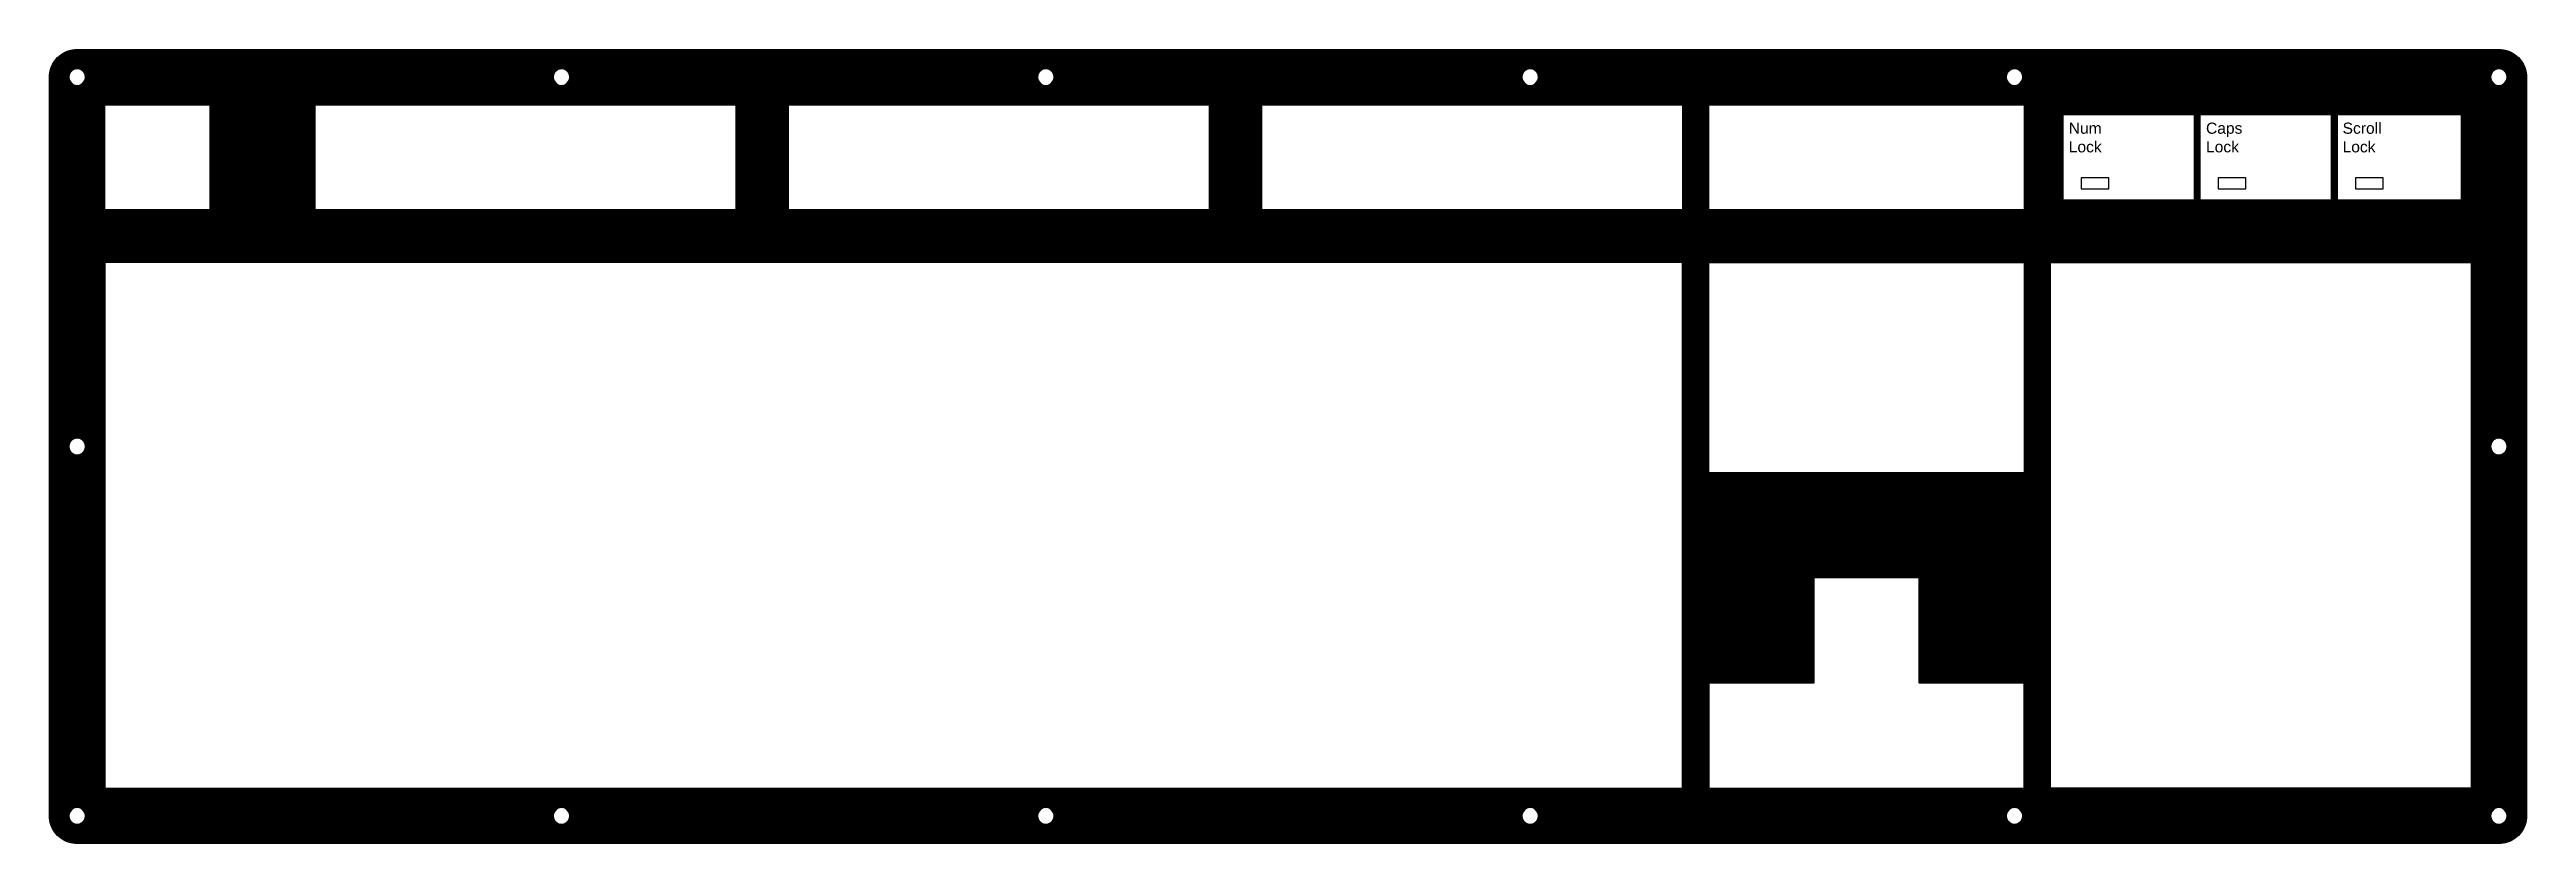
# Model space of a CAD drawing. Header units: millimetres. Extents: x 0 to 449, y -581 to 338.
# Drawn here: x 0.1 to 448.8, y 194 to 337.8 of the extents above; entities that cross this region are included whole.
import ezdxf

# ---------------------------------------------------------------- set-up
doc = ezdxf.new("R2010")
doc.units = ezdxf.units.MM
doc.header["$MEASUREMENT"] = 0

msp = doc.modelspace()

# ---------------------------------------------------------------- texts
at = {"linetype": 'Continuous', "char_height": 2.0219, "attachment_point": 1}
for s, insert in [('{\\fArial|b0|i0|c0|p34;Num\\PLock}', (365.85, 324.54)), ('{\\fArial|b0|i0|c0|p34;Caps\\PLock}', (390.71, 324.54)), ('{\\fArial|b0|i0|c0|p34;Scroll\\PLock}', (415.45, 324.54))]:
    msp.add_mtext_dynamic_manual_height_columns(s, width=6.2102, gutter_width=10.11, heights=[0], dxfattribs=dict(at, insert=insert))

# ---------------------------------------------------------------- hatches: boundary and pattern name
at = {"linetype": 'Continuous', "true_color": 0xffffff, "transparency": 33554687}
h = msp.add_hatch(color=7, dxfattribs=at)
h.dxf.hatch_style = 1
h.paths.add_polyline_path([(5.13, 337.78), (4.73, 337.76), (4.34, 337.72), (3.96, 337.64), (3.58, 337.53), (3.21, 337.4), (2.86, 337.23), (2.51, 337.04), (2.19, 336.82), (1.88, 336.58), (1.59, 336.31), (1.32, 336.03), (1.08, 335.72), (0.86, 335.39), (0.67, 335.05), (0.51, 334.69), (0.37, 334.32), (0.27, 333.94), (0.19, 333.56), (0.14, 333.17), (0.13, 332.78), (0.13, 198.95), (0.14, 198.56), (0.19, 198.17), (0.27, 197.78), (0.37, 197.41), (0.51, 197.04), (0.67, 196.68), (0.86, 196.34), (1.08, 196.01), (1.32, 195.7), (1.59, 195.42), (1.88, 195.15), (2.19, 194.91), (2.51, 194.69), (2.86, 194.5), (3.21, 194.33), (3.58, 194.2), (3.96, 194.09), (4.34, 194.01), (4.73, 193.97), (5.13, 193.95), (443.75, 193.95), (444.14, 193.97), (444.54, 194.01), (444.92, 194.09), (445.3, 194.2), (445.66, 194.33), (446.02, 194.5), (446.37, 194.69), (446.69, 194.91), (447, 195.15), (447.29, 195.42), (447.56, 195.7), (447.8, 196.01), (448.02, 196.34), (448.21, 196.68), (448.37, 197.04), (448.51, 197.41), (448.61, 197.78), (448.69, 198.17), (448.74, 198.56), (448.75, 198.95), (448.75, 332.78), (448.74, 333.17), (448.69, 333.56), (448.61, 333.94), (448.51, 334.32), (448.37, 334.69), (448.21, 335.05), (448.02, 335.39), (447.8, 335.72), (447.56, 336.03), (447.29, 336.31), (447, 336.58), (446.69, 336.82), (446.37, 337.04), (446.02, 337.23), (445.66, 337.4), (445.3, 337.53), (444.92, 337.64), (444.54, 337.72), (444.14, 337.76), (443.75, 337.78)])
h.paths.add_polyline_path([(438.75, 308.73), (438.75, 327.78), (362.97, 327.78), (362.97, 308.73)], flags=16)
h.paths.add_polyline_path([(364.76, 310.52), (364.76, 325.98), (388.61, 325.98), (388.61, 310.52)], flags=0)
h.paths.add_polyline_path([(438.75, 299.2), (438.75, 203.95), (362.55, 203.95), (362.55, 299.2)], flags=16)
h.paths.add_polyline_path([(389.61, 310.52), (389.61, 325.98), (413.46, 325.98), (413.46, 310.52)], flags=0)
h.paths.add_polyline_path([(357.79, 308.73), (300.64, 308.73), (300.64, 327.78), (357.79, 327.78)], flags=16)
h.paths.add_polyline_path([(357.79, 299.2), (357.79, 261.1), (300.64, 261.1), (300.64, 299.2)], flags=16)
h.paths.add_polyline_path([(356.91, 331.56), (356.49, 331.35), (356.03, 331.28), (355.56, 331.35), (355.15, 331.56), (354.81, 331.9), (354.6, 332.31), (354.53, 332.78), (354.6, 333.24), (354.81, 333.66), (355.15, 333.99), (355.56, 334.2), (356.03, 334.28), (356.49, 334.2), (356.91, 333.99), (357.24, 333.66), (357.45, 333.24), (357.53, 332.78), (357.45, 332.31), (357.24, 331.9)], flags=16)
h.paths.add_polyline_path([(414.46, 310.52), (414.46, 325.98), (436.96, 325.98), (436.96, 310.52)], flags=0)
h.paths.add_polyline_path([(442.33, 332.31), (442.25, 332.78), (442.33, 333.24), (442.54, 333.66), (442.87, 333.99), (443.29, 334.2), (443.75, 334.28), (444.21, 334.2), (444.63, 333.99), (444.97, 333.66), (445.18, 333.24), (445.25, 332.78), (445.18, 332.31), (444.97, 331.9), (444.63, 331.56), (444.21, 331.35), (443.75, 331.28), (443.29, 331.35), (442.87, 331.56), (442.54, 331.9)], flags=16)
h.paths.add_polyline_path([(338.74, 242.05), (338.74, 223), (357.79, 223), (357.79, 203.95), (300.64, 203.95), (300.64, 223), (319.69, 223), (319.69, 242.05)], flags=16)
h.paths.add_polyline_path([(442.54, 266.75), (442.87, 267.08), (443.29, 267.29), (443.75, 267.36), (444.21, 267.29), (444.63, 267.08), (444.97, 266.75), (445.18, 266.33), (445.25, 265.86), (445.18, 265.4), (444.97, 264.98), (444.63, 264.65), (444.21, 264.44), (443.75, 264.36), (443.29, 264.44), (442.87, 264.65), (442.54, 264.98), (442.33, 265.4), (442.25, 265.86), (442.33, 266.33)], flags=16)
h.paths.add_polyline_path([(295.88, 308.73), (219.68, 308.73), (219.68, 327.78), (295.88, 327.78)], flags=16)
h.paths.add_polyline_path([(295.88, 299.2), (295.88, 203.95), (10.13, 203.95), (10.13, 242.05), (10.13, 242.05), (10.13, 261.1), (10.13, 280.15), (10.13, 280.15), (10.13, 299.2)], flags=16)
h.paths.add_polyline_path([(269.73, 332.31), (269.52, 331.9), (269.18, 331.56), (268.77, 331.35), (268.3, 331.28), (267.84, 331.35), (267.42, 331.56), (267.09, 331.9), (266.88, 332.31), (266.8, 332.78), (266.88, 333.24), (267.09, 333.66), (267.42, 333.99), (267.84, 334.2), (268.3, 334.28), (268.77, 334.2), (269.18, 333.99), (269.52, 333.66), (269.73, 333.24), (269.8, 332.78)], flags=16)
h.paths.add_polyline_path([(356.49, 200.38), (356.91, 200.16), (357.24, 199.83), (357.45, 199.42), (357.53, 198.95), (357.45, 198.49), (357.24, 198.07), (356.91, 197.74), (356.49, 197.53), (356.03, 197.45), (355.56, 197.53), (355.15, 197.74), (354.81, 198.07), (354.6, 198.49), (354.53, 198.95), (354.6, 199.42), (354.81, 199.83), (355.15, 200.16), (355.56, 200.38), (356.03, 200.45)], flags=16)
h.paths.add_polyline_path([(442.87, 200.16), (443.29, 200.38), (443.75, 200.45), (444.21, 200.38), (444.63, 200.16), (444.97, 199.83), (445.18, 199.42), (445.25, 198.95), (445.18, 198.49), (444.97, 198.07), (444.63, 197.74), (444.21, 197.53), (443.75, 197.45), (443.29, 197.53), (442.87, 197.74), (442.54, 198.07), (442.33, 198.49), (442.25, 198.95), (442.33, 199.42), (442.54, 199.83)], flags=16)
h.paths.add_polyline_path([(269.18, 200.16), (269.52, 199.83), (269.73, 199.42), (269.8, 198.95), (269.73, 198.49), (269.52, 198.07), (269.18, 197.74), (268.77, 197.53), (268.3, 197.45), (267.84, 197.53), (267.42, 197.74), (267.09, 198.07), (266.88, 198.49), (266.8, 198.95), (266.88, 199.42), (267.09, 199.83), (267.42, 200.16), (267.84, 200.38), (268.3, 200.45), (268.77, 200.38)], flags=16)
h.paths.add_polyline_path([(210.15, 308.73), (133.95, 308.73), (133.95, 327.78), (210.15, 327.78)], flags=16)
h.paths.add_polyline_path([(182.08, 332.78), (182, 332.31), (181.79, 331.9), (181.46, 331.56), (181.04, 331.35), (180.58, 331.28), (180.11, 331.35), (179.7, 331.56), (179.36, 331.9), (179.15, 332.31), (179.08, 332.78), (179.15, 333.24), (179.36, 333.66), (179.7, 333.99), (180.11, 334.2), (180.58, 334.28), (181.04, 334.2), (181.46, 333.99), (181.79, 333.66), (182, 333.24)], flags=16)
h.paths.add_polyline_path([(181.79, 199.83), (182, 199.42), (182.08, 198.95), (182, 198.49), (181.79, 198.07), (181.46, 197.74), (181.04, 197.53), (180.58, 197.45), (180.11, 197.53), (179.7, 197.74), (179.36, 198.07), (179.15, 198.49), (179.08, 198.95), (179.15, 199.42), (179.36, 199.83), (179.7, 200.16), (180.11, 200.38), (180.58, 200.45), (181.04, 200.38), (181.46, 200.16)], flags=16)
h.paths.add_polyline_path([(124.43, 308.73), (48.23, 308.73), (48.23, 327.78), (124.43, 327.78)], flags=16)
h.paths.add_polyline_path([(94.35, 332.78), (94.28, 332.31), (94.07, 331.9), (93.73, 331.56), (93.31, 331.35), (92.85, 331.28), (92.39, 331.35), (91.97, 331.56), (91.64, 331.9), (91.43, 332.31), (91.35, 332.78), (91.43, 333.24), (91.64, 333.66), (91.97, 333.99), (92.39, 334.2), (92.85, 334.28), (93.31, 334.2), (93.73, 333.99), (94.07, 333.66), (94.28, 333.24)], flags=16)
h.paths.add_polyline_path([(94.28, 199.42), (94.35, 198.95), (94.28, 198.49), (94.07, 198.07), (93.73, 197.74), (93.31, 197.53), (92.85, 197.45), (92.39, 197.53), (91.97, 197.74), (91.64, 198.07), (91.43, 198.49), (91.35, 198.95), (91.43, 199.42), (91.64, 199.83), (91.97, 200.16), (92.39, 200.38), (92.85, 200.45), (93.31, 200.38), (93.73, 200.16), (94.07, 199.83)], flags=16)
h.paths.add_polyline_path([(29.18, 308.73), (10.13, 308.73), (10.13, 327.78), (29.18, 327.78)], flags=16)
h.paths.add_polyline_path([(6.63, 332.78), (6.55, 332.31), (6.34, 331.9), (6.01, 331.56), (5.59, 331.35), (5.13, 331.28), (4.66, 331.35), (4.25, 331.56), (3.91, 331.9), (3.7, 332.31), (3.63, 332.78), (3.7, 333.24), (3.91, 333.66), (4.25, 333.99), (4.66, 334.2), (5.13, 334.28), (5.59, 334.2), (6.01, 333.99), (6.34, 333.66), (6.55, 333.24)], flags=16)
h.paths.add_polyline_path([(6.63, 265.86), (6.55, 265.4), (6.34, 264.98), (6.01, 264.65), (5.59, 264.44), (5.13, 264.36), (4.66, 264.44), (4.25, 264.65), (3.91, 264.98), (3.7, 265.4), (3.63, 265.86), (3.7, 266.33), (3.91, 266.75), (4.25, 267.08), (4.66, 267.29), (5.13, 267.36), (5.59, 267.29), (6.01, 267.08), (6.34, 266.75), (6.55, 266.33)], flags=16)
h.paths.add_polyline_path([(6.55, 199.42), (6.63, 198.95), (6.55, 198.49), (6.34, 198.07), (6.01, 197.74), (5.59, 197.53), (5.13, 197.45), (4.66, 197.53), (4.25, 197.74), (3.91, 198.07), (3.7, 198.49), (3.63, 198.95), (3.7, 199.42), (3.91, 199.83), (4.25, 200.16), (4.66, 200.38), (5.13, 200.45), (5.59, 200.38), (6.01, 200.16), (6.34, 199.83)], flags=16)
h.paths.add_polyline_path([(414.73, 318.01), (422.89, 318.01), (422.89, 325.55), (414.73, 325.55)], flags=8)
h.paths.add_polyline_path([(390, 318.01), (397.67, 318.01), (397.67, 325.55), (390, 325.55)], flags=8)
h.paths.add_polyline_path([(365.13, 318.05), (372.12, 318.05), (372.12, 325.58), (365.13, 325.58)], flags=8)
h = msp.add_hatch(dxfattribs=at)
h.set_pattern_fill('ANSI31')
h.paths.add_polyline_path([(438.75, 308.73), (362.97, 308.73), (362.97, 327.78), (438.75, 327.78)], flags=16)
h.paths.add_polyline_path([(388.61, 310.52), (388.61, 325.98), (364.76, 325.98), (364.76, 310.52)], flags=0)
h.paths.add_polyline_path([(413.46, 310.52), (413.46, 325.98), (389.61, 325.98), (389.61, 310.52)], flags=0)
h.paths.add_polyline_path([(414.46, 325.98), (414.46, 310.52), (436.96, 310.52), (436.96, 325.98)], flags=0)
h.paths.add_polyline_path([(5.13, 334.28), (4.66, 334.2), (4.25, 333.99), (3.91, 333.66), (3.7, 333.24), (3.63, 332.78), (3.7, 332.31), (3.91, 331.9), (4.25, 331.56), (4.66, 331.35), (5.13, 331.28), (5.59, 331.35), (6.01, 331.56), (6.34, 331.9), (6.55, 332.31), (6.63, 332.78), (6.55, 333.24), (6.34, 333.66), (6.01, 333.99), (5.59, 334.2)], flags=16)
h.paths.add_polyline_path([(443.75, 334.28), (443.29, 334.2), (442.87, 333.99), (442.54, 333.66), (442.33, 333.24), (442.25, 332.78), (442.33, 332.31), (442.54, 331.9), (442.87, 331.56), (443.29, 331.35), (443.75, 331.28), (444.21, 331.35), (444.63, 331.56), (444.97, 331.9), (445.18, 332.31), (445.25, 332.78), (445.18, 333.24), (444.97, 333.66), (444.63, 333.99), (444.21, 334.2)], flags=16)
h.paths.add_polyline_path([(356.03, 334.28), (355.56, 334.2), (355.15, 333.99), (354.81, 333.66), (354.6, 333.24), (354.53, 332.78), (354.6, 332.31), (354.81, 331.9), (355.15, 331.56), (355.56, 331.35), (356.03, 331.28), (356.49, 331.35), (356.91, 331.56), (357.24, 331.9), (357.45, 332.31), (357.53, 332.78), (357.45, 333.24), (357.24, 333.66), (356.91, 333.99), (356.49, 334.2)], flags=16)
h.paths.add_polyline_path([(268.3, 334.28), (267.84, 334.2), (267.42, 333.99), (267.09, 333.66), (266.88, 333.24), (266.8, 332.78), (266.88, 332.31), (267.09, 331.9), (267.42, 331.56), (267.84, 331.35), (268.3, 331.28), (268.77, 331.35), (269.18, 331.56), (269.52, 331.9), (269.73, 332.31), (269.8, 332.78), (269.73, 333.24), (269.52, 333.66), (269.18, 333.99), (268.77, 334.2)], flags=16)
h.paths.add_polyline_path([(180.58, 334.28), (180.11, 334.2), (179.7, 333.99), (179.36, 333.66), (179.15, 333.24), (179.08, 332.78), (179.15, 332.31), (179.36, 331.9), (179.7, 331.56), (180.11, 331.35), (180.58, 331.28), (181.04, 331.35), (181.46, 331.56), (181.79, 331.9), (182, 332.31), (182.08, 332.78), (182, 333.24), (181.79, 333.66), (181.46, 333.99), (181.04, 334.2)], flags=16)
h.paths.add_polyline_path([(92.85, 334.28), (92.39, 334.2), (91.97, 333.99), (91.64, 333.66), (91.43, 333.24), (91.35, 332.78), (91.43, 332.31), (91.64, 331.9), (91.97, 331.56), (92.39, 331.35), (92.85, 331.28), (93.31, 331.35), (93.73, 331.56), (94.07, 331.9), (94.28, 332.31), (94.35, 332.78), (94.28, 333.24), (94.07, 333.66), (93.73, 333.99), (93.31, 334.2)], flags=16)
h.paths.add_polyline_path([(300.64, 308.73), (300.64, 327.78), (357.79, 327.78), (357.79, 308.73)], flags=16)
h.paths.add_polyline_path([(219.68, 308.73), (219.68, 327.78), (295.88, 327.78), (295.88, 308.73)], flags=16)
h.paths.add_polyline_path([(133.95, 308.73), (133.95, 327.78), (210.15, 327.78), (210.15, 308.73)], flags=16)
h.paths.add_polyline_path([(48.23, 308.73), (48.23, 327.78), (124.43, 327.78), (124.43, 308.73)], flags=16)
h.paths.add_polyline_path([(10.13, 308.73), (10.13, 327.78), (29.18, 327.78), (29.18, 308.73)], flags=16)
h.paths.add_polyline_path([(5.13, 267.36), (4.66, 267.29), (4.25, 267.08), (3.91, 266.75), (3.7, 266.33), (3.63, 265.86), (3.7, 265.4), (3.91, 264.98), (4.25, 264.65), (4.66, 264.44), (5.13, 264.36), (5.59, 264.44), (6.01, 264.65), (6.34, 264.98), (6.55, 265.4), (6.63, 265.86), (6.55, 266.33), (6.34, 266.75), (6.01, 267.08), (5.59, 267.29)], flags=16)
h.paths.add_polyline_path([(443.75, 267.36), (443.29, 267.29), (442.87, 267.08), (442.54, 266.75), (442.33, 266.33), (442.25, 265.86), (442.33, 265.4), (442.54, 264.98), (442.87, 264.65), (443.29, 264.44), (443.75, 264.36), (444.21, 264.44), (444.63, 264.65), (444.97, 264.98), (445.18, 265.4), (445.25, 265.86), (445.18, 266.33), (444.97, 266.75), (444.63, 267.08), (444.21, 267.29)], flags=16)
h.paths.add_polyline_path([(300.64, 261.1), (300.64, 299.2), (357.79, 299.2), (357.79, 261.1)], flags=16)
h.paths.add_polyline_path([(362.55, 203.95), (362.55, 299.2), (438.75, 299.2), (438.75, 203.95)], flags=16)
h.paths.add_polyline_path([(338.74, 242.05), (319.69, 242.05), (319.69, 223), (300.64, 223), (300.64, 203.95), (357.79, 203.95), (357.79, 223), (338.74, 223)], flags=16)
h.paths.add_polyline_path([(295.88, 299.2), (10.13, 299.2), (10.13, 280.15), (10.13, 280.15), (10.13, 261.1), (10.13, 261.1), (10.13, 242.05), (10.13, 242.05), (10.13, 203.95), (295.88, 203.95)], flags=16)
h.paths.add_polyline_path([(5.13, 200.45), (4.66, 200.38), (4.25, 200.16), (3.91, 199.83), (3.7, 199.42), (3.63, 198.95), (3.7, 198.49), (3.91, 198.07), (4.25, 197.74), (4.66, 197.53), (5.13, 197.45), (5.59, 197.53), (6.01, 197.74), (6.34, 198.07), (6.55, 198.49), (6.63, 198.95), (6.55, 199.42), (6.34, 199.83), (6.01, 200.16), (5.59, 200.38)], flags=16)
h.paths.add_polyline_path([(92.85, 200.45), (92.39, 200.38), (91.97, 200.16), (91.64, 199.83), (91.43, 199.42), (91.35, 198.95), (91.43, 198.49), (91.64, 198.07), (91.97, 197.74), (92.39, 197.53), (92.85, 197.45), (93.31, 197.53), (93.73, 197.74), (94.07, 198.07), (94.28, 198.49), (94.35, 198.95), (94.28, 199.42), (94.07, 199.83), (93.73, 200.16), (93.31, 200.38)], flags=16)
h.paths.add_polyline_path([(180.58, 200.45), (180.11, 200.38), (179.7, 200.16), (179.36, 199.83), (179.15, 199.42), (179.08, 198.95), (179.15, 198.49), (179.36, 198.07), (179.7, 197.74), (180.11, 197.53), (180.58, 197.45), (181.04, 197.53), (181.46, 197.74), (181.79, 198.07), (182, 198.49), (182.08, 198.95), (182, 199.42), (181.79, 199.83), (181.46, 200.16), (181.04, 200.38)], flags=16)
h.paths.add_polyline_path([(268.3, 200.45), (267.84, 200.38), (267.42, 200.16), (267.09, 199.83), (266.88, 199.42), (266.8, 198.95), (266.88, 198.49), (267.09, 198.07), (267.42, 197.74), (267.84, 197.53), (268.3, 197.45), (268.77, 197.53), (269.18, 197.74), (269.52, 198.07), (269.73, 198.49), (269.8, 198.95), (269.73, 199.42), (269.52, 199.83), (269.18, 200.16), (268.77, 200.38)], flags=16)
h.paths.add_polyline_path([(356.03, 200.45), (355.56, 200.38), (355.15, 200.16), (354.81, 199.83), (354.6, 199.42), (354.53, 198.95), (354.6, 198.49), (354.81, 198.07), (355.15, 197.74), (355.56, 197.53), (356.03, 197.45), (356.49, 197.53), (356.91, 197.74), (357.24, 198.07), (357.45, 198.49), (357.53, 198.95), (357.45, 199.42), (357.24, 199.83), (356.91, 200.16), (356.49, 200.38)], flags=16)
h.paths.add_polyline_path([(443.75, 200.45), (443.29, 200.38), (442.87, 200.16), (442.54, 199.83), (442.33, 199.42), (442.25, 198.95), (442.33, 198.49), (442.54, 198.07), (442.87, 197.74), (443.29, 197.53), (443.75, 197.45), (444.21, 197.53), (444.63, 197.74), (444.97, 198.07), (445.18, 198.49), (445.25, 198.95), (445.18, 199.42), (444.97, 199.83), (444.63, 200.16), (444.21, 200.38)], flags=16)
h.paths.add_polyline_path([(5.13, 337.78), (443.75, 337.78), (444.14, 337.76), (444.54, 337.72), (444.92, 337.64), (445.3, 337.53), (445.66, 337.4), (446.02, 337.23), (446.37, 337.04), (446.69, 336.82), (447, 336.58), (447.29, 336.31), (447.56, 336.03), (447.8, 335.72), (448.02, 335.39), (448.21, 335.05), (448.37, 334.69), (448.51, 334.32), (448.61, 333.94), (448.69, 333.56), (448.74, 333.17), (448.75, 332.78), (448.75, 198.95), (448.74, 198.56), (448.69, 198.17), (448.61, 197.78), (448.51, 197.41), (448.37, 197.04), (448.21, 196.68), (448.02, 196.34), (447.8, 196.01), (447.56, 195.7), (447.29, 195.42), (447, 195.15), (446.69, 194.91), (446.37, 194.69), (446.02, 194.5), (445.66, 194.33), (445.3, 194.2), (444.92, 194.09), (444.54, 194.01), (444.14, 193.97), (443.75, 193.95), (5.13, 193.95), (4.73, 193.97), (4.34, 194.01), (3.96, 194.09), (3.58, 194.2), (3.21, 194.33), (2.86, 194.5), (2.51, 194.69), (2.19, 194.91), (1.88, 195.15), (1.59, 195.42), (1.32, 195.7), (1.08, 196.01), (0.86, 196.34), (0.67, 196.68), (0.51, 197.04), (0.37, 197.41), (0.27, 197.78), (0.19, 198.17), (0.14, 198.56), (0.13, 198.95), (0.13, 332.78), (0.14, 333.17), (0.19, 333.56), (0.27, 333.94), (0.37, 334.32), (0.51, 334.69), (0.67, 335.05), (0.86, 335.39), (1.08, 335.72), (1.32, 336.03), (1.59, 336.31), (1.88, 336.58), (2.19, 336.82), (2.51, 337.04), (2.86, 337.23), (3.21, 337.4), (3.58, 337.53), (3.96, 337.64), (4.34, 337.72), (4.73, 337.76)])
h.paths.add_polyline_path([(414.73, 318.01), (422.89, 318.01), (422.89, 325.55), (414.73, 325.55)], flags=8)
h.paths.add_polyline_path([(390, 318.01), (397.67, 318.01), (397.67, 325.55), (390, 325.55)], flags=8)
h.paths.add_polyline_path([(365.13, 318.05), (372.12, 318.05), (372.12, 325.58), (365.13, 325.58)], flags=8)
at = {"linetype": 'Continuous'}
h = msp.add_hatch(dxfattribs=at)
h.set_pattern_fill('ANSI31', color=256)
h.paths.add_polyline_path([(438.75, 308.73), (438.75, 327.78), (362.97, 327.78), (362.97, 308.73)])
h.paths.add_polyline_path([(389.61, 310.52), (389.61, 325.98), (413.46, 325.98), (413.46, 310.52)], flags=16)
h.paths.add_polyline_path([(414.46, 310.52), (414.46, 325.98), (436.96, 325.98), (436.96, 310.52)], flags=16)
h.paths.add_polyline_path([(388.61, 310.52), (364.76, 310.52), (364.76, 325.98), (388.61, 325.98)], flags=16)
h.paths.add_polyline_path([(414.73, 318.01), (422.89, 318.01), (422.89, 325.55), (414.73, 325.55)], flags=8)
h.paths.add_polyline_path([(390, 318.01), (397.67, 318.01), (397.67, 325.55), (390, 325.55)], flags=8)
h.paths.add_polyline_path([(365.13, 318.05), (372.12, 318.05), (372.12, 325.58), (365.13, 325.58)], flags=8)
h = msp.add_hatch(color=256, dxfattribs=at)
h.dxf.hatch_style = 1
h.paths.add_polyline_path([(438.75, 327.78), (362.97, 327.78), (362.97, 308.73), (438.75, 308.73)])
h.paths.add_polyline_path([(389.61, 310.52), (389.61, 325.98), (413.46, 325.98), (413.46, 310.52)], flags=16)
h.paths.add_polyline_path([(388.61, 310.52), (364.76, 310.52), (364.76, 325.98), (388.61, 325.98)], flags=16)
h.paths.add_polyline_path([(414.46, 310.52), (414.46, 325.98), (436.96, 325.98), (436.96, 310.52)], flags=16)
h.paths.add_polyline_path([(414.73, 318.01), (422.89, 318.01), (422.89, 325.55), (414.73, 325.55)], flags=8)
h.paths.add_polyline_path([(390, 318.01), (397.67, 318.01), (397.67, 325.55), (390, 325.55)], flags=8)
h.paths.add_polyline_path([(365.13, 318.05), (372.12, 318.05), (372.12, 325.58), (365.13, 325.58)], flags=8)
h = msp.add_hatch(color=256, dxfattribs=at)
h.dxf.hatch_style = 1
h.paths.add_polyline_path([(438.75, 308.73), (438.75, 327.78), (362.97, 327.78), (362.97, 308.73)])
h.paths.add_polyline_path([(389.61, 310.52), (389.61, 325.98), (413.46, 325.98), (413.46, 310.52)], flags=16)
h.paths.add_polyline_path([(388.61, 310.52), (364.76, 310.52), (364.76, 325.98), (388.61, 325.98)], flags=16)
h.paths.add_polyline_path([(414.46, 310.52), (414.46, 325.98), (436.96, 325.98), (436.96, 310.52)], flags=16)
h.paths.add_polyline_path([(414.73, 318.01), (422.89, 318.01), (422.89, 325.55), (414.73, 325.55)], flags=8)
h.paths.add_polyline_path([(390, 318.01), (397.67, 318.01), (397.67, 325.55), (390, 325.55)], flags=8)
h.paths.add_polyline_path([(365.13, 318.05), (372.12, 318.05), (372.12, 325.58), (365.13, 325.58)], flags=8)
at = {"linetype": 'Continuous', "transparency": 33554687}
h = msp.add_hatch(color=256, dxfattribs=at)
h.dxf.hatch_style = 1
h.paths.add_polyline_path([(364.76, 325.98), (364.76, 310.52), (388.61, 310.52), (388.61, 325.98)], flags=16)
h.paths.add_polyline_path([(362.97, 308.73), (362.97, 327.78), (438.75, 327.78), (438.75, 308.73)])
h.paths.add_polyline_path([(389.61, 325.98), (413.46, 325.98), (413.46, 310.52), (389.61, 310.52)], flags=16)
h.paths.add_polyline_path([(436.96, 310.52), (436.96, 325.98), (414.46, 325.98), (414.46, 310.52)], flags=16)
h = msp.add_hatch(color=256, dxfattribs=at)
h.dxf.hatch_style = 1
h.paths.add_polyline_path([(438.75, 308.73), (438.75, 327.78), (362.97, 327.78), (362.97, 308.73)])
h.paths.add_polyline_path([(389.61, 310.52), (389.61, 325.98), (413.46, 325.98), (413.46, 310.52)], flags=16)
h.paths.add_polyline_path([(388.61, 310.52), (364.76, 310.52), (364.76, 325.98), (388.61, 325.98)], flags=16)
h.paths.add_polyline_path([(414.46, 310.52), (414.46, 325.98), (436.96, 325.98), (436.96, 310.52)], flags=16)
h.paths.add_polyline_path([(414.73, 318.01), (422.89, 318.01), (422.89, 325.55), (414.73, 325.55)], flags=8)
h.paths.add_polyline_path([(390, 318.01), (397.67, 318.01), (397.67, 325.55), (390, 325.55)], flags=8)
h.paths.add_polyline_path([(365.13, 318.05), (372.12, 318.05), (372.12, 325.58), (365.13, 325.58)], flags=8)
h = msp.add_hatch(color=256, dxfattribs=at)
h.dxf.hatch_style = 1
h.paths.add_polyline_path([(438.75, 308.73), (438.75, 327.78), (362.97, 327.78), (362.97, 308.73)])
h.paths.add_polyline_path([(364.76, 310.52), (364.76, 325.98), (388.61, 325.98), (388.61, 310.52)], flags=16)
h.paths.add_polyline_path([(389.61, 310.52), (389.61, 325.98), (413.46, 325.98), (413.46, 310.52)], flags=16)
h.paths.add_polyline_path([(414.46, 310.52), (414.46, 325.98), (436.96, 325.98), (436.96, 310.52)], flags=16)
h.paths.add_polyline_path([(414.73, 318.01), (422.89, 318.01), (422.89, 325.55), (414.73, 325.55)], flags=8)
h.paths.add_polyline_path([(390, 318.01), (397.67, 318.01), (397.67, 325.55), (390, 325.55)], flags=8)
h.paths.add_polyline_path([(365.13, 318.05), (372.12, 318.05), (372.12, 325.58), (365.13, 325.58)], flags=8)

# ---------------------------------------------------------------- linework, layer by layer
at = {"linetype": 'Continuous'}
for p, q in [((1.59, 336.31), (1.88, 336.58)), ((1.88, 336.58), (2.19, 336.82)), ((2.19, 336.82), (2.51, 337.04)), ((2.51, 337.04), (2.86, 337.23)), ((2.86, 337.23), (3.21, 337.4)), ((3.21, 337.4), (3.58, 337.53)), ((3.58, 337.53), (3.96, 337.64)), ((3.96, 337.64), (4.34, 337.72)), ((4.34, 337.72), (4.73, 337.76)), ((4.73, 337.76), (5.13, 337.78)), ((5.13, 337.78), (443.75, 337.78)), ((443.75, 337.78), (444.14, 337.76)), ((444.14, 337.76), (444.54, 337.72)), ((444.54, 337.72), (444.92, 337.64)), ((444.92, 337.64), (445.3, 337.53)), ((445.3, 337.53), (445.66, 337.4)), ((445.66, 337.4), (446.02, 337.23)), ((446.02, 337.23), (446.37, 337.04)), ((446.37, 337.04), (446.69, 336.82)), ((446.69, 336.82), (447, 336.58)), ((447, 336.58), (447.29, 336.31)), ((0.13, 332.78), (0.14, 333.17)), ((0.13, 198.95), (0.13, 332.78)), ((0.14, 333.17), (0.19, 333.56)), ((0.19, 333.56), (0.27, 333.94)), ((0.27, 333.94), (0.37, 334.32)), ((0.37, 334.32), (0.51, 334.69)), ((0.51, 334.69), (0.67, 335.05)), ((0.67, 335.05), (0.86, 335.39)), ((0.86, 335.39), (1.08, 335.72)), ((1.08, 335.72), (1.32, 336.03)), ((1.32, 336.03), (1.59, 336.31)), ((3.7, 333.24), (3.63, 332.78)), ((3.63, 332.78), (3.7, 332.31)), ((3.91, 333.66), (3.7, 333.24)), ((3.7, 332.31), (3.91, 331.9)), ((4.25, 333.99), (3.91, 333.66)), ((4.66, 334.2), (4.25, 333.99)), ((5.13, 334.28), (4.66, 334.2)), ((5.59, 334.2), (5.13, 334.28)), ((6.01, 333.99), (5.59, 334.2)), ((6.34, 333.66), (6.01, 333.99)), ((6.55, 333.24), (6.34, 333.66)), ((6.34, 331.9), (6.55, 332.31)), ((6.63, 332.78), (6.55, 333.24)), ((6.55, 332.31), (6.63, 332.78)), ((91.43, 333.24), (91.35, 332.78)), ((91.35, 332.78), (91.43, 332.31)), ((91.64, 333.66), (91.43, 333.24)), ((91.43, 332.31), (91.64, 331.9)), ((91.97, 333.99), (91.64, 333.66)), ((92.39, 334.2), (91.97, 333.99)), ((92.85, 334.28), (92.39, 334.2)), ((93.31, 334.2), (92.85, 334.28)), ((93.73, 333.99), (93.31, 334.2)), ((94.07, 333.66), (93.73, 333.99)), ((94.28, 333.24), (94.07, 333.66)), ((94.07, 331.9), (94.28, 332.31)), ((94.35, 332.78), (94.28, 333.24)), ((94.28, 332.31), (94.35, 332.78)), ((179.15, 333.24), (179.08, 332.78)), ((179.08, 332.78), (179.15, 332.31)), ((179.36, 333.66), (179.15, 333.24)), ((179.15, 332.31), (179.36, 331.9)), ((179.7, 333.99), (179.36, 333.66)), ((180.11, 334.2), (179.7, 333.99)), ((180.58, 334.28), (180.11, 334.2)), ((181.04, 334.2), (180.58, 334.28)), ((181.46, 333.99), (181.04, 334.2)), ((181.79, 333.66), (181.46, 333.99)), ((182, 333.24), (181.79, 333.66)), ((181.79, 331.9), (182, 332.31)), ((182.08, 332.78), (182, 333.24)), ((182, 332.31), (182.08, 332.78)), ((266.88, 333.24), (266.8, 332.78)), ((266.8, 332.78), (266.88, 332.31)), ((267.09, 333.66), (266.88, 333.24)), ((266.88, 332.31), (267.09, 331.9)), ((267.42, 333.99), (267.09, 333.66)), ((267.84, 334.2), (267.42, 333.99)), ((268.3, 334.28), (267.84, 334.2)), ((268.77, 334.2), (268.3, 334.28)), ((269.18, 333.99), (268.77, 334.2)), ((269.52, 333.66), (269.18, 333.99)), ((269.73, 333.24), (269.52, 333.66)), ((269.52, 331.9), (269.73, 332.31)), ((269.8, 332.78), (269.73, 333.24)), ((269.73, 332.31), (269.8, 332.78)), ((354.6, 333.24), (354.53, 332.78)), ((354.53, 332.78), (354.6, 332.31)), ((354.81, 333.66), (354.6, 333.24)), ((354.6, 332.31), (354.81, 331.9)), ((355.15, 333.99), (354.81, 333.66)), ((355.56, 334.2), (355.15, 333.99)), ((356.03, 334.28), (355.56, 334.2)), ((356.49, 334.2), (356.03, 334.28)), ((356.91, 333.99), (356.49, 334.2)), ((357.24, 333.66), (356.91, 333.99)), ((357.45, 333.24), (357.24, 333.66)), ((357.24, 331.9), (357.45, 332.31)), ((357.53, 332.78), (357.45, 333.24)), ((357.45, 332.31), (357.53, 332.78)), ((442.33, 333.24), (442.25, 332.78)), ((442.25, 332.78), (442.33, 332.31)), ((442.54, 333.66), (442.33, 333.24)), ((442.33, 332.31), (442.54, 331.9)), ((442.87, 333.99), (442.54, 333.66)), ((443.29, 334.2), (442.87, 333.99)), ((443.75, 334.28), (443.29, 334.2)), ((444.21, 334.2), (443.75, 334.28)), ((444.63, 333.99), (444.21, 334.2)), ((444.97, 333.66), (444.63, 333.99)), ((445.18, 333.24), (444.97, 333.66)), ((444.97, 331.9), (445.18, 332.31)), ((445.25, 332.78), (445.18, 333.24)), ((445.18, 332.31), (445.25, 332.78)), ((447.29, 336.31), (447.56, 336.03)), ((447.56, 336.03), (447.8, 335.72)), ((447.8, 335.72), (448.02, 335.39)), ((448.02, 335.39), (448.21, 335.05)), ((448.21, 335.05), (448.37, 334.69)), ((448.37, 334.69), (448.51, 334.32)), ((448.51, 334.32), (448.61, 333.94)), ((448.61, 333.94), (448.69, 333.56)), ((448.69, 333.56), (448.74, 333.17)), ((448.74, 333.17), (448.75, 332.78)), ((448.75, 332.78), (448.75, 198.95)), ((3.91, 331.9), (4.25, 331.56)), ((4.25, 331.56), (4.66, 331.35)), ((4.66, 331.35), (5.13, 331.28)), ((5.13, 331.28), (5.59, 331.35)), ((5.59, 331.35), (6.01, 331.56)), ((6.01, 331.56), (6.34, 331.9)), ((10.13, 327.78), (29.18, 327.78)), ((10.13, 308.73), (10.13, 327.78)), ((29.18, 327.78), (29.18, 308.73)), ((48.23, 327.78), (124.43, 327.78)), ((48.23, 308.73), (48.23, 327.78)), ((91.64, 331.9), (91.97, 331.56)), ((91.97, 331.56), (92.39, 331.35)), ((92.39, 331.35), (92.85, 331.28)), ((92.85, 331.28), (93.31, 331.35)), ((93.31, 331.35), (93.73, 331.56)), ((93.73, 331.56), (94.07, 331.9)), ((124.43, 327.78), (124.43, 308.73)), ((133.95, 327.78), (210.15, 327.78)), ((133.95, 308.73), (133.95, 327.78)), ((179.36, 331.9), (179.7, 331.56)), ((179.7, 331.56), (180.11, 331.35)), ((180.11, 331.35), (180.58, 331.28)), ((180.58, 331.28), (181.04, 331.35)), ((181.04, 331.35), (181.46, 331.56)), ((181.46, 331.56), (181.79, 331.9)), ((210.15, 327.78), (210.15, 308.73)), ((219.68, 327.78), (295.88, 327.78)), ((219.68, 308.73), (219.68, 327.78)), ((267.09, 331.9), (267.42, 331.56)), ((267.42, 331.56), (267.84, 331.35)), ((267.84, 331.35), (268.3, 331.28)), ((268.3, 331.28), (268.77, 331.35)), ((268.77, 331.35), (269.18, 331.56)), ((269.18, 331.56), (269.52, 331.9)), ((295.88, 327.78), (295.88, 308.73)), ((300.64, 327.78), (357.79, 327.78)), ((300.64, 308.73), (300.64, 327.78)), ((354.81, 331.9), (355.15, 331.56)), ((355.15, 331.56), (355.56, 331.35)), ((355.56, 331.35), (356.03, 331.28)), ((356.03, 331.28), (356.49, 331.35)), ((356.49, 331.35), (356.91, 331.56)), ((356.91, 331.56), (357.24, 331.9)), ((357.79, 327.78), (357.79, 308.73)), ((438.75, 327.78), (362.97, 327.78)), ((362.97, 308.73), (362.97, 327.78)), ((438.75, 327.78), (438.75, 308.73)), ((442.54, 331.9), (442.87, 331.56)), ((442.87, 331.56), (443.29, 331.35)), ((443.29, 331.35), (443.75, 331.28)), ((443.75, 331.28), (444.21, 331.35)), ((444.21, 331.35), (444.63, 331.56)), ((444.63, 331.56), (444.97, 331.9)), ((364.76, 325.98), (388.61, 325.98)), ((364.76, 325.98), (364.76, 310.52)), ((388.61, 310.52), (388.61, 325.98)), ((389.61, 325.98), (389.61, 310.52)), ((389.61, 325.98), (413.46, 325.98)), ((413.46, 310.52), (413.46, 325.98)), ((414.46, 325.98), (414.46, 310.52)), ((414.46, 325.98), (436.96, 325.98)), ((436.96, 310.52), (436.96, 325.98)), ((373.08, 314.52), (368.08, 314.52)), ((368.08, 314.52), (368.08, 312.52)), ((373.08, 312.52), (373.08, 314.52)), ((397.93, 314.52), (392.93, 314.52)), ((392.93, 314.52), (392.93, 312.52)), ((397.93, 312.52), (397.93, 314.52)), ((422.78, 314.52), (417.78, 314.52)), ((417.78, 314.52), (417.78, 312.52)), ((422.78, 312.52), (422.78, 314.52)), ((364.76, 310.52), (388.61, 310.52)), ((368.08, 312.52), (373.08, 312.52)), ((389.61, 310.52), (413.46, 310.52)), ((392.93, 312.52), (397.93, 312.52)), ((414.46, 310.52), (436.96, 310.52)), ((417.78, 312.52), (422.78, 312.52)), ((29.18, 308.73), (10.13, 308.73)), ((124.43, 308.73), (48.23, 308.73)), ((210.15, 308.73), (133.95, 308.73)), ((295.88, 308.73), (219.68, 308.73)), ((357.79, 308.73), (300.64, 308.73)), ((438.75, 308.73), (362.97, 308.73)), ((10.13, 299.2), (10.13, 280.15)), ((295.88, 299.2), (10.13, 299.2)), ((295.88, 203.95), (295.88, 299.2)), ((300.64, 299.2), (357.79, 299.2)), ((300.64, 261.1), (300.64, 299.2)), ((357.79, 299.2), (357.79, 261.1)), ((362.55, 299.2), (438.75, 299.2)), ((362.55, 203.95), (362.55, 299.2)), ((438.75, 299.2), (438.75, 203.95)), ((10.13, 280.15), (10.13, 280.15)), ((10.13, 280.15), (10.13, 261.1)), ((3.7, 266.33), (3.63, 265.86)), ((3.63, 265.86), (3.7, 265.4)), ((3.91, 266.75), (3.7, 266.33)), ((3.7, 265.4), (3.91, 264.98)), ((4.25, 267.08), (3.91, 266.75)), ((3.91, 264.98), (4.25, 264.65)), ((4.66, 267.29), (4.25, 267.08)), ((5.13, 267.36), (4.66, 267.29)), ((5.59, 267.29), (5.13, 267.36)), ((6.01, 267.08), (5.59, 267.29)), ((6.34, 266.75), (6.01, 267.08)), ((6.01, 264.65), (6.34, 264.98)), ((6.55, 266.33), (6.34, 266.75)), ((6.34, 264.98), (6.55, 265.4)), ((6.63, 265.86), (6.55, 266.33)), ((6.55, 265.4), (6.63, 265.86)), ((442.33, 266.33), (442.25, 265.86)), ((442.25, 265.86), (442.33, 265.4)), ((442.54, 266.75), (442.33, 266.33)), ((442.33, 265.4), (442.54, 264.98)), ((442.87, 267.08), (442.54, 266.75)), ((442.54, 264.98), (442.87, 264.65)), ((443.29, 267.29), (442.87, 267.08)), ((443.75, 267.36), (443.29, 267.29)), ((444.21, 267.29), (443.75, 267.36)), ((444.63, 267.08), (444.21, 267.29)), ((444.97, 266.75), (444.63, 267.08)), ((444.63, 264.65), (444.97, 264.98)), ((445.18, 266.33), (444.97, 266.75)), ((444.97, 264.98), (445.18, 265.4)), ((445.25, 265.86), (445.18, 266.33)), ((445.18, 265.4), (445.25, 265.86)), ((4.25, 264.65), (4.66, 264.44)), ((4.66, 264.44), (5.13, 264.36)), ((5.13, 264.36), (5.59, 264.44)), ((5.59, 264.44), (6.01, 264.65)), ((10.13, 261.1), (10.13, 261.1)), ((10.13, 261.1), (10.13, 242.05)), ((357.79, 261.1), (300.64, 261.1)), ((442.87, 264.65), (443.29, 264.44)), ((443.29, 264.44), (443.75, 264.36)), ((443.75, 264.36), (444.21, 264.44)), ((444.21, 264.44), (444.63, 264.65)), ((10.13, 242.05), (10.13, 242.05)), ((10.13, 242.05), (10.13, 203.95)), ((319.69, 242.05), (319.69, 223)), ((338.74, 242.05), (319.69, 242.05)), ((338.74, 223), (338.74, 242.05)), ((319.69, 223), (300.64, 223)), ((300.64, 223), (300.64, 203.95)), ((357.79, 223), (338.74, 223)), ((357.79, 203.95), (357.79, 223)), ((10.13, 203.95), (295.88, 203.95)), ((300.64, 203.95), (357.79, 203.95)), ((438.75, 203.95), (362.55, 203.95)), ((0.14, 198.56), (0.13, 198.95)), ((0.19, 198.17), (0.14, 198.56)), ((0.27, 197.78), (0.19, 198.17)), ((0.37, 197.41), (0.27, 197.78)), ((0.51, 197.04), (0.37, 197.41)), ((3.7, 199.42), (3.63, 198.95)), ((3.63, 198.95), (3.7, 198.49)), ((3.91, 199.83), (3.7, 199.42)), ((3.7, 198.49), (3.91, 198.07)), ((4.25, 200.16), (3.91, 199.83)), ((3.91, 198.07), (4.25, 197.74)), ((4.66, 200.38), (4.25, 200.16)), ((4.25, 197.74), (4.66, 197.53)), ((5.13, 200.45), (4.66, 200.38)), ((4.66, 197.53), (5.13, 197.45)), ((5.59, 200.38), (5.13, 200.45)), ((5.13, 197.45), (5.59, 197.53)), ((6.01, 200.16), (5.59, 200.38)), ((5.59, 197.53), (6.01, 197.74)), ((6.34, 199.83), (6.01, 200.16)), ((6.01, 197.74), (6.34, 198.07)), ((6.55, 199.42), (6.34, 199.83)), ((6.34, 198.07), (6.55, 198.49)), ((6.63, 198.95), (6.55, 199.42)), ((6.55, 198.49), (6.63, 198.95)), ((91.43, 199.42), (91.35, 198.95)), ((91.35, 198.95), (91.43, 198.49)), ((91.64, 199.83), (91.43, 199.42)), ((91.43, 198.49), (91.64, 198.07)), ((91.97, 200.16), (91.64, 199.83)), ((91.64, 198.07), (91.97, 197.74)), ((92.39, 200.38), (91.97, 200.16)), ((91.97, 197.74), (92.39, 197.53)), ((92.85, 200.45), (92.39, 200.38)), ((92.39, 197.53), (92.85, 197.45)), ((93.31, 200.38), (92.85, 200.45)), ((92.85, 197.45), (93.31, 197.53)), ((93.73, 200.16), (93.31, 200.38)), ((93.31, 197.53), (93.73, 197.74)), ((94.07, 199.83), (93.73, 200.16)), ((93.73, 197.74), (94.07, 198.07)), ((94.28, 199.42), (94.07, 199.83)), ((94.07, 198.07), (94.28, 198.49)), ((94.35, 198.95), (94.28, 199.42)), ((94.28, 198.49), (94.35, 198.95)), ((179.15, 199.42), (179.08, 198.95)), ((179.08, 198.95), (179.15, 198.49)), ((179.36, 199.83), (179.15, 199.42)), ((179.15, 198.49), (179.36, 198.07)), ((179.7, 200.16), (179.36, 199.83)), ((179.36, 198.07), (179.7, 197.74)), ((180.11, 200.38), (179.7, 200.16)), ((179.7, 197.74), (180.11, 197.53)), ((180.58, 200.45), (180.11, 200.38)), ((180.11, 197.53), (180.58, 197.45)), ((181.04, 200.38), (180.58, 200.45)), ((180.58, 197.45), (181.04, 197.53)), ((181.46, 200.16), (181.04, 200.38)), ((181.04, 197.53), (181.46, 197.74)), ((181.79, 199.83), (181.46, 200.16)), ((181.46, 197.74), (181.79, 198.07)), ((182, 199.42), (181.79, 199.83)), ((181.79, 198.07), (182, 198.49)), ((182.08, 198.95), (182, 199.42)), ((182, 198.49), (182.08, 198.95)), ((266.88, 199.42), (266.8, 198.95)), ((266.8, 198.95), (266.88, 198.49)), ((267.09, 199.83), (266.88, 199.42)), ((266.88, 198.49), (267.09, 198.07)), ((267.42, 200.16), (267.09, 199.83)), ((267.09, 198.07), (267.42, 197.74)), ((267.84, 200.38), (267.42, 200.16)), ((267.42, 197.74), (267.84, 197.53)), ((268.3, 200.45), (267.84, 200.38)), ((267.84, 197.53), (268.3, 197.45)), ((268.77, 200.38), (268.3, 200.45)), ((268.3, 197.45), (268.77, 197.53)), ((269.18, 200.16), (268.77, 200.38)), ((268.77, 197.53), (269.18, 197.74)), ((269.52, 199.83), (269.18, 200.16)), ((269.18, 197.74), (269.52, 198.07)), ((269.73, 199.42), (269.52, 199.83)), ((269.52, 198.07), (269.73, 198.49)), ((269.8, 198.95), (269.73, 199.42)), ((269.73, 198.49), (269.8, 198.95)), ((354.6, 199.42), (354.53, 198.95)), ((354.53, 198.95), (354.6, 198.49)), ((354.81, 199.83), (354.6, 199.42)), ((354.6, 198.49), (354.81, 198.07)), ((355.15, 200.16), (354.81, 199.83)), ((354.81, 198.07), (355.15, 197.74)), ((355.56, 200.38), (355.15, 200.16)), ((355.15, 197.74), (355.56, 197.53)), ((356.03, 200.45), (355.56, 200.38)), ((355.56, 197.53), (356.03, 197.45)), ((356.49, 200.38), (356.03, 200.45)), ((356.03, 197.45), (356.49, 197.53)), ((356.91, 200.16), (356.49, 200.38)), ((356.49, 197.53), (356.91, 197.74)), ((357.24, 199.83), (356.91, 200.16)), ((356.91, 197.74), (357.24, 198.07)), ((357.45, 199.42), (357.24, 199.83)), ((357.24, 198.07), (357.45, 198.49)), ((357.53, 198.95), (357.45, 199.42)), ((357.45, 198.49), (357.53, 198.95)), ((442.33, 199.42), (442.25, 198.95)), ((442.25, 198.95), (442.33, 198.49)), ((442.54, 199.83), (442.33, 199.42)), ((442.33, 198.49), (442.54, 198.07)), ((442.87, 200.16), (442.54, 199.83)), ((442.54, 198.07), (442.87, 197.74)), ((443.29, 200.38), (442.87, 200.16)), ((442.87, 197.74), (443.29, 197.53)), ((443.75, 200.45), (443.29, 200.38)), ((443.29, 197.53), (443.75, 197.45)), ((444.21, 200.38), (443.75, 200.45)), ((443.75, 197.45), (444.21, 197.53)), ((444.63, 200.16), (444.21, 200.38)), ((444.21, 197.53), (444.63, 197.74)), ((444.97, 199.83), (444.63, 200.16)), ((444.63, 197.74), (444.97, 198.07)), ((445.18, 199.42), (444.97, 199.83)), ((444.97, 198.07), (445.18, 198.49)), ((445.25, 198.95), (445.18, 199.42)), ((445.18, 198.49), (445.25, 198.95)), ((448.51, 197.41), (448.37, 197.04)), ((448.61, 197.78), (448.51, 197.41)), ((448.69, 198.17), (448.61, 197.78)), ((448.74, 198.56), (448.69, 198.17)), ((448.75, 198.95), (448.74, 198.56)), ((0.67, 196.68), (0.51, 197.04)), ((0.86, 196.34), (0.67, 196.68)), ((1.08, 196.01), (0.86, 196.34)), ((1.32, 195.7), (1.08, 196.01)), ((1.59, 195.42), (1.32, 195.7)), ((1.88, 195.15), (1.59, 195.42)), ((2.19, 194.91), (1.88, 195.15)), ((2.51, 194.69), (2.19, 194.91)), ((2.86, 194.5), (2.51, 194.69)), ((3.21, 194.33), (2.86, 194.5)), ((3.58, 194.2), (3.21, 194.33)), ((3.96, 194.09), (3.58, 194.2)), ((4.34, 194.01), (3.96, 194.09)), ((4.73, 193.97), (4.34, 194.01)), ((5.13, 193.95), (4.73, 193.97)), ((443.75, 193.95), (5.13, 193.95)), ((444.14, 193.97), (443.75, 193.95)), ((444.54, 194.01), (444.14, 193.97)), ((444.92, 194.09), (444.54, 194.01)), ((445.3, 194.2), (444.92, 194.09)), ((445.66, 194.33), (445.3, 194.2)), ((446.02, 194.5), (445.66, 194.33)), ((446.37, 194.69), (446.02, 194.5)), ((446.69, 194.91), (446.37, 194.69)), ((447, 195.15), (446.69, 194.91)), ((447.29, 195.42), (447, 195.15)), ((447.56, 195.7), (447.29, 195.42)), ((447.8, 196.01), (447.56, 195.7)), ((448.02, 196.34), (447.8, 196.01)), ((448.21, 196.68), (448.02, 196.34)), ((448.37, 197.04), (448.21, 196.68))]:
    msp.add_line(p, q, dxfattribs=at)

msp.set_redraw_order([(e.dxf.handle, doc.entitydb.next_handle()) for e in msp.query("TEXT MTEXT ATTDEF DIMENSION ARC_DIMENSION")])  # texts and dimensions are drawn at this point

doc.saveas('drawing.dxf')
